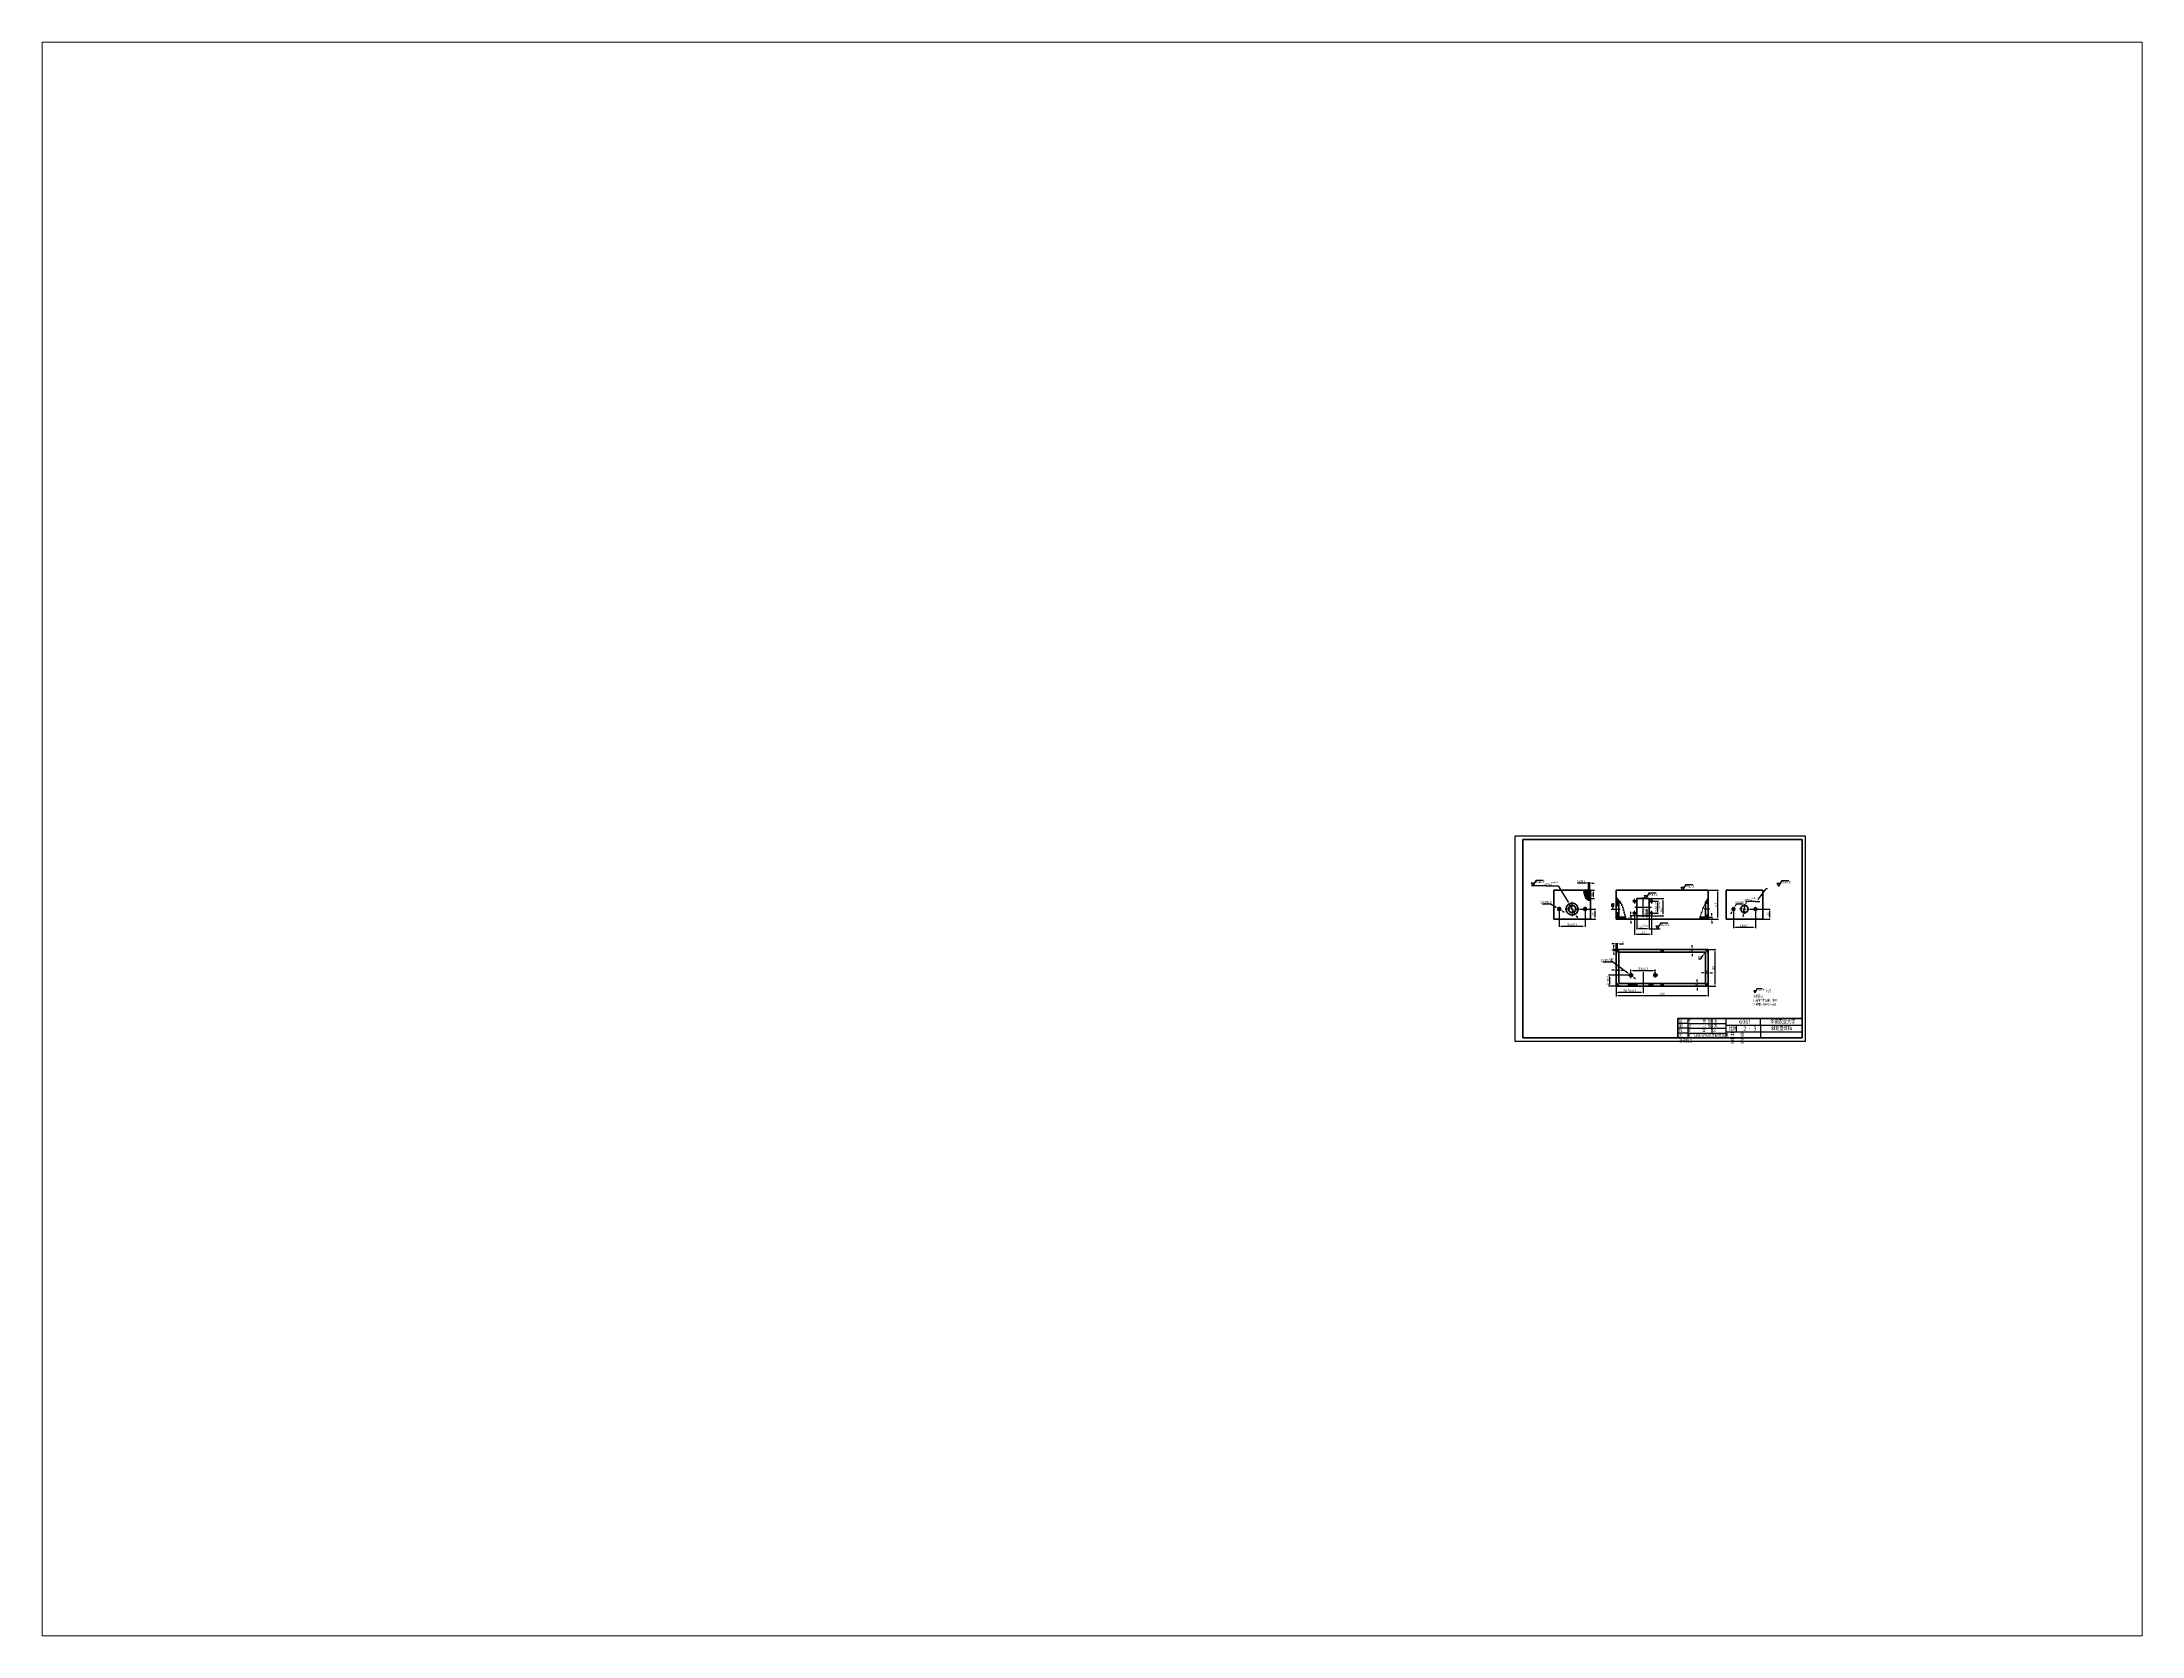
# Paper-space layout '布局2' of a CAD drawing. Header units: millimetres. Extents: x 26 to 231, y 20 to 176.
# The model-space entities are those that its viewports show. They can reach past a viewport. Long polylines and large blocks are cut down to what shows.
import ezdxf
from ezdxf import colors
from ezdxf.entities.mleader import LeaderData, LeaderLine
from ezdxf.math import Vec2, Vec3

# ---------------------------------------------------------------- set-up
doc = ezdxf.new("R2010")
doc.units = ezdxf.units.MM
doc.linetypes.add('CENTER2', pattern=[28.575, 19.05, -3.175, 3.175, -3.175])
doc.linetypes.add('CENTERX2', pattern=[20.32, 12.7, -2.54, 2.54, -2.54])
doc.layers.add('10', color=7, linetype='Continuous')
doc.layers.add('细点画线', color=6, linetype='CENTER2')
for name, color, linetype, lineweight in [('中心线层', 6, 'CENTERX2', 15), ('剖面线层', 6, 'Continuous', 15), ('图形轮廓线', 7, 'Continuous', 35), ('图框线', 7, 'Continuous', 50), ('文字', 6, 'Continuous', 25), ('细实线', 6, 'Continuous', 25), ('轮廓实线层', 7, 'Continuous', 40)]:
    doc.layers.add(name, color=color, linetype=linetype, lineweight=lineweight)
doc.styles.get("Standard").update_dxf_attribs({"font": 'gbenor.shx', "bigfont": 'gbcbig.shx'})
doc.dimstyles.new('圆标注', dxfattribs={"dimtxt": 3.5, "dimasz": 3, "dimexe": 1.25, "dimexo": 0.625, "dimtad": 1, "dimtoh": 1, "dimlfac": 1.5, "dimdsep": 46, "dimtxsty": 'Standard', "dimcen": 2.5, "dimadec": 0, "dimazin": 0, "dimtfac": 1, "dimtmove": 0, "dimatfit": 3, "dimfxl": 1, "dimarcsym": 1})
pattern_1 = [(45, (432.417, 90.6758), (-2.245064, 2.245064), [])]

# ---------------------------------------------------------------- blocks, each defined once
blk = doc.blocks.new('SW_CENTERMARKSYMBOL_17')
at = {"layer": '10', "color": 0}
for p, q in [((-1.7, 0), (-3.2, 0)), ((0, 0), (-1.7, 0)), ((0, 1.7), (0, 3.2)), ((0, 0), (0, 1.7)), ((0, 0), (0, -1.7)), ((0, 0), (1.7, 0)), ((1.7, 0), (3.2, 0)), ((0, -1.7), (0, -3.2))]:
    blk.add_line(p, q, dxfattribs=at)
blk = doc.blocks.new('SW_CENTERMARKSYMBOL_18')
at = {"layer": '10', "color": 0}
for p, q in [((-1.7, 0), (-3.2, 0)), ((0, 0), (-1.7, 0)), ((0, 1.7), (0, 3.2)), ((0, 0), (0, 1.7)), ((0, 0), (0, -1.7)), ((0, 0), (1.7, 0)), ((1.7, 0), (3.2, 0)), ((0, -1.7), (0, -3.2))]:
    blk.add_line(p, q, dxfattribs=at)
blk = doc.blocks.new('SW_CENTERMARKSYMBOL_19')
at = {"layer": '10', "color": 0}
for p, q in [((-1.7, 0), (-3.2, 0)), ((0, 0), (-1.7, 0)), ((0, 1.7), (0, 3.2)), ((0, 0), (0, 1.7)), ((0, 0), (0, -1.7)), ((0, 0), (1.7, 0)), ((1.7, 0), (3.2, 0)), ((0, -1.7), (0, -3.2))]:
    blk.add_line(p, q, dxfattribs=at)
blk = doc.blocks.new('SW_CENTERMARKSYMBOL_20')
at = {"layer": '10', "color": 0}
for p, q in [((-1.7, 0), (-3.2, 0)), ((0, 0), (-1.7, 0)), ((0, 1.7), (0, 3.2)), ((0, 0), (0, 1.7)), ((0, 0), (0, -1.7)), ((0, 0), (1.7, 0)), ((1.7, 0), (3.2, 0)), ((0, -1.7), (0, -3.2))]:
    blk.add_line(p, q, dxfattribs=at)
blk = doc.blocks.new('SW_CENTERMARKSYMBOL_23')
at = {"layer": '10', "color": 0}
for p, q in [((-1.7, 0), (-2.5, 0)), ((0, 0), (-1.7, 0)), ((0, 1.7), (0, 2.5)), ((0, 0), (0, 1.7)), ((0, 0), (0, -1.7)), ((0, 0), (1.7, 0)), ((1.7, 0), (2.5, 0)), ((0, -1.7), (0, -2.5))]:
    blk.add_line(p, q, dxfattribs=at)
blk = doc.blocks.new('SW_CENTERMARKSYMBOL_24')
at = {"layer": '10', "color": 0}
for p, q in [((-1.7, 0), (-2.5, 0)), ((0, 0), (-1.7, 0)), ((0, 1.7), (0, 2.5)), ((0, 0), (0, 1.7)), ((0, 0), (0, -1.7)), ((0, 0), (1.7, 0)), ((1.7, 0), (2.5, 0)), ((0, -1.7), (0, -2.5))]:
    blk.add_line(p, q, dxfattribs=at)
blk = doc.blocks.new('SW_CENTERMARKSYMBOL_25')
at = {"layer": '10', "color": 0}
for p, q in [((-1.7, 0), (-2.5, 0)), ((0, 0), (-1.7, 0)), ((0, 1.7), (0, 2.5)), ((0, 0), (0, 1.7)), ((0, 0), (0, -1.7)), ((0, 0), (1.7, 0)), ((1.7, 0), (2.5, 0)), ((0, -1.7), (0, -2.5))]:
    blk.add_line(p, q, dxfattribs=at)
blk = doc.blocks.new('SW_CENTERMARKSYMBOL_26')
at = {"layer": '10', "color": 0}
for p, q in [((-1.7, 0), (-2.5, 0)), ((0, 0), (-1.7, 0)), ((0, 1.7), (0, 2.5)), ((0, 0), (0, 1.7)), ((0, 0), (0, -1.7)), ((0, 0), (1.7, 0)), ((1.7, 0), (2.5, 0)), ((0, -1.7), (0, -2.5))]:
    blk.add_line(p, q, dxfattribs=at)
blk = doc.blocks.new('SW_CENTERMARKSYMBOL_27')
at = {"layer": '10', "color": 0}
for p, q in [((-1.7, 0), (-2.5, 0)), ((0, 0), (-1.7, 0)), ((0, 1.7), (0, 2.5)), ((0, 0), (0, 1.7)), ((0, 0), (0, -1.7)), ((0, 0), (1.7, 0)), ((1.7, 0), (2.5, 0)), ((0, -1.7), (0, -2.5))]:
    blk.add_line(p, q, dxfattribs=at)
blk = doc.blocks.new('SW_CENTERMARKSYMBOL_28')
at = {"layer": '10', "color": 0}
for p, q in [((-1.7, 0), (-2.5, 0)), ((0, 0), (-1.7, 0)), ((0, 1.7), (0, 2.5)), ((0, 0), (0, 1.7)), ((0, 0), (0, -1.7)), ((0, 0), (1.7, 0)), ((1.7, 0), (2.5, 0)), ((0, -1.7), (0, -2.5))]:
    blk.add_line(p, q, dxfattribs=at)
blk = doc.blocks.new('SW_CENTERMARKSYMBOL_29')
at = {"layer": '10', "color": 0}
for p, q in [((-3.3, 0), (-7, 0)), ((0, 0), (-1.7, 0)), ((0, 3.3), (0, 7)), ((0, 0), (0, 1.7)), ((0, 0), (0, -1.7)), ((0, 0), (1.7, 0)), ((3.3, 0), (7, 0)), ((0, -3.3), (0, -7))]:
    blk.add_line(p, q, dxfattribs=at)
blk = doc.blocks.new('SW_CENTERMARKSYMBOL_33')
at = {"layer": '10', "color": 0}
for p, q in [((-3.3, 0), (-10.3, 0)), ((0, 0), (-1.7, 0)), ((0, 3.3), (0, 10.3)), ((0, 0), (0, 1.7)), ((0, 0), (0, -1.7)), ((0, 0), (1.7, 0)), ((3.3, 0), (10.3, 0)), ((0, -3.3), (0, -10.3))]:
    blk.add_line(p, q, dxfattribs=at)
blk = doc.blocks.new('*D63')
at = {"layer": 'Defpoints', "color": 0, "transparency": 16777216}
for p in [(597.7, 286.4), (615.7, 286.4), (615.7, 268)]:
    blk.add_point(p, dxfattribs=at)
at = {"layer": '文字', "color": 0, "lineweight": -2, "transparency": 16777216}
for p, q in [((597.7, 285.8), (597.7, 266.7)), ((615.7, 285.8), (615.7, 266.7)), ((600.7, 268), (612.7, 268))]:
    blk.add_line(p, q, dxfattribs=at)
at = {"layer": '文字', "color": 0, "transparency": 16777216}
for points in [[(600.7, 268.5), (600.7, 267.5), (597.7, 268)], [(612.7, 268.5), (612.7, 267.5), (615.7, 268)]]:
    blk.add_solid(points, dxfattribs=at)
at = {"layer": '文字', "color": 0, "transparency": 16777216, "insert": (606.7, 270.9), "char_height": 3.5, "attachment_point": 5}
blk.add_mtext('27{\\H0.7x;\\S+0.033^ 0;}', dxfattribs=at)
blk = doc.blocks.new('*D64')
at = {"layer": 'Defpoints', "color": 0, "transparency": 16777216}
for p in [(619.1, 307.7), (619.1, 290.4), (627.8, 290.4)]:
    blk.add_point(p, dxfattribs=at)
at = {"layer": '文字', "color": 0, "lineweight": -2, "transparency": 16777216}
for p, q in [((619.7, 307.7), (629.1, 307.7)), ((627.8, 304.7), (627.8, 293.4)), ((619.7, 290.4), (629.1, 290.4))]:
    blk.add_line(p, q, dxfattribs=at)
at = {"layer": '文字', "color": 0, "transparency": 16777216}
for points in [[(627.3, 304.7), (628.3, 304.7), (627.8, 307.7)], [(627.3, 293.4), (628.3, 293.4), (627.8, 290.4)]]:
    blk.add_solid(points, dxfattribs=at)
at = {"layer": '文字', "color": 0, "transparency": 16777216, "insert": (625.5, 299.1), "char_height": 3.5, "attachment_point": 5, "rotation": 90}
blk.add_mtext('26%%P0.05', dxfattribs=at)
blk = doc.blocks.new('*D65')
at = {"layer": 'Defpoints', "color": 0, "transparency": 16777216}
for p in [(567.7, 184.7), (701.1, 184.7), (701.1, 171.1)]:
    blk.add_point(p, dxfattribs=at)
at = {"layer": '文字', "color": 0, "lineweight": -2, "transparency": 16777216}
for p, q in [((567.7, 184.1), (567.7, 169.9)), ((701.1, 184.1), (701.1, 169.9)), ((570.7, 171.1), (698.1, 171.1))]:
    blk.add_line(p, q, dxfattribs=at)
at = {"layer": '文字', "color": 0, "transparency": 16777216}
for points in [[(570.7, 171.6), (570.7, 170.6), (567.7, 171.1)], [(698.1, 171.6), (698.1, 170.6), (701.1, 171.1)]]:
    blk.add_solid(points, dxfattribs=at)
at = {"layer": '文字', "color": 0, "transparency": 16777216, "insert": (634.4, 173.5), "char_height": 3.5, "attachment_point": 5}
blk.add_mtext('200', dxfattribs=at)
blk = doc.blocks.new('*D66')
at = {"layer": 'Defpoints', "color": 0, "transparency": 16777216}
for p in [(615.7, 311.7), (615.7, 286.4), (635.3, 286.4)]:
    blk.add_point(p, dxfattribs=at)
at = {"layer": '文字', "color": 0, "lineweight": -2, "transparency": 16777216}
for p, q in [((616.4, 311.7), (636.5, 311.7)), ((635.3, 308.7), (635.3, 289.4)), ((616.4, 286.4), (636.5, 286.4))]:
    blk.add_line(p, q, dxfattribs=at)
at = {"layer": '文字', "color": 0, "transparency": 16777216}
for points in [[(634.8, 308.7), (635.8, 308.7), (635.3, 311.7)], [(634.8, 289.4), (635.8, 289.4), (635.3, 286.4)]]:
    blk.add_solid(points, dxfattribs=at)
at = {"layer": '文字', "color": 0, "transparency": 16777216, "insert": (632.4, 299.1), "char_height": 3.5, "attachment_point": 5, "rotation": 90}
blk.add_mtext('38{\\H0.7x;\\S+0.033^ 0;}', dxfattribs=at)
blk = doc.blocks.new('*D67')
at = {"layer": 'Defpoints', "color": 0, "transparency": 16777216}
for p in [(594.4, 290.4), (619.1, 290.4), (619.1, 260.2)]:
    blk.add_point(p, dxfattribs=at)
at = {"layer": '文字', "color": 0, "lineweight": -2, "transparency": 16777216}
for p, q in [((594.4, 289.8), (594.4, 259)), ((619.1, 289.8), (619.1, 259)), ((597.4, 260.2), (616.1, 260.2))]:
    blk.add_line(p, q, dxfattribs=at)
at = {"layer": '文字', "color": 0, "transparency": 16777216}
for points in [[(597.4, 260.7), (597.4, 259.7), (594.4, 260.2)], [(616.1, 260.7), (616.1, 259.7), (619.1, 260.2)]]:
    blk.add_solid(points, dxfattribs=at)
at = {"layer": '文字', "color": 0, "transparency": 16777216, "insert": (606.7, 262.6), "char_height": 3.5, "attachment_point": 5}
blk.add_mtext('37', dxfattribs=at)
blk = doc.blocks.new('*D68')
at = {"layer": 'Defpoints', "color": 0, "transparency": 16777216}
for p in [(697.1, 284.4), (697.1, 281.7), (706.1, 281.7)]:
    blk.add_point(p, dxfattribs=at)
at = {"layer": '文字', "color": 0, "lineweight": -2, "transparency": 16777216}
for p, q in [((697.7, 284.4), (707.3, 284.4)), ((697.7, 281.7), (707.3, 281.7)), ((706.1, 287.4), (706.1, 290.4)), ((706.1, 284.4), (706.1, 281.7)), ((706.1, 278.7), (706.1, 275.7))]:
    blk.add_line(p, q, dxfattribs=at)
at = {"layer": '文字', "color": 0, "transparency": 16777216}
for points in [[(705.6, 287.4), (706.6, 287.4), (706.1, 284.4)], [(705.6, 278.7), (706.6, 278.7), (706.1, 281.7)]]:
    blk.add_solid(points, dxfattribs=at)
at = {"layer": '文字', "color": 0, "transparency": 16777216, "insert": (703.7, 283.1), "char_height": 3.5, "attachment_point": 5, "rotation": 90}
blk.add_mtext('4', dxfattribs=at)
blk = doc.blocks.new('*D69')
at = {"layer": 'Defpoints', "color": 0, "transparency": 16777216}
for p in [(701.1, 323.7), (701.1, 281.7), (714.6, 281.7)]:
    blk.add_point(p, dxfattribs=at)
at = {"layer": '文字', "color": 0, "lineweight": -2, "transparency": 16777216}
for p, q in [((701.7, 323.7), (715.8, 323.7)), ((714.6, 320.7), (714.6, 284.7)), ((701.7, 281.7), (715.8, 281.7))]:
    blk.add_line(p, q, dxfattribs=at)
at = {"layer": '文字', "color": 0, "transparency": 16777216}
for points in [[(714.1, 320.7), (715.1, 320.7), (714.6, 323.7)], [(714.1, 284.7), (715.1, 284.7), (714.6, 281.7)]]:
    blk.add_solid(points, dxfattribs=at)
at = {"layer": '文字', "color": 0, "transparency": 16777216, "insert": (712.2, 302.7), "char_height": 3.5, "attachment_point": 5, "rotation": 90}
blk.add_mtext('63', dxfattribs=at)
blk = doc.blocks.new('*D70')
at = {"layer": 'Defpoints', "color": 0, "transparency": 16777216}
for p in [(701.1, 238), (701.1, 184.7), (710.6, 184.7)]:
    blk.add_point(p, dxfattribs=at)
at = {"layer": '文字', "color": 0, "lineweight": -2, "transparency": 16777216}
for p, q in [((701.7, 238), (711.8, 238)), ((710.6, 235), (710.6, 187.7)), ((701.7, 184.7), (711.8, 184.7))]:
    blk.add_line(p, q, dxfattribs=at)
at = {"layer": '文字', "color": 0, "transparency": 16777216}
for points in [[(710.1, 235), (711.1, 235), (710.6, 238)], [(710.1, 187.7), (711.1, 187.7), (710.6, 184.7)]]:
    blk.add_solid(points, dxfattribs=at)
at = {"layer": '文字', "color": 0, "transparency": 16777216, "insert": (708.2, 211.4), "char_height": 3.5, "attachment_point": 5, "rotation": 90}
blk.add_mtext('80', dxfattribs=at)
blk = doc.blocks.new('*D71')
at = {"layer": 'Defpoints', "color": 0, "transparency": 16777216}
for p in [(677.7, 238), (677.7, 238), (691.3, 234)]:
    blk.add_point(p, dxfattribs=at)
at = {"layer": '文字', "color": 0, "lineweight": -2, "transparency": 16777216}
for p, q in [((677.7, 241), (677.7, 244)), ((677, 238), (676.4, 238)), ((690.7, 234), (676.4, 234)), ((677.7, 234), (677.7, 238)), ((677.7, 231), (677.7, 228))]:
    blk.add_line(p, q, dxfattribs=at)
at = {"layer": '文字', "color": 0, "transparency": 16777216}
for points in [[(677.2, 241), (678.2, 241), (677.7, 238)], [(677.2, 231), (678.2, 231), (677.7, 234)]]:
    blk.add_solid(points, dxfattribs=at)
at = {"layer": '文字', "color": 0, "transparency": 16777216, "insert": (675.3, 236), "char_height": 3.5, "attachment_point": 5, "rotation": 90}
blk.add_mtext('6', dxfattribs=at)
blk = doc.blocks.new('*D72')
at = {"layer": 'Defpoints', "color": 0, "transparency": 16777216}
for p in [(697.1, 202.6), (701.1, 204), (701.1, 202.6)]:
    blk.add_point(p, dxfattribs=at)
at = {"layer": '文字', "color": 0, "lineweight": -2, "transparency": 16777216}
for p, q in [((694.1, 204), (691.1, 204)), ((697.1, 203.3), (697.1, 205.2)), ((697.1, 204), (701.1, 204)), ((701.1, 203.3), (701.1, 205.2)), ((704.1, 204), (707.1, 204))]:
    blk.add_line(p, q, dxfattribs=at)
at = {"layer": '文字', "color": 0, "transparency": 16777216}
for points in [[(694.1, 204.5), (694.1, 203.5), (697.1, 204)], [(704.1, 204.5), (704.1, 203.5), (701.1, 204)]]:
    blk.add_solid(points, dxfattribs=at)
at = {"layer": '文字', "color": 0, "transparency": 16777216, "insert": (699.1, 206.3), "char_height": 3.5, "attachment_point": 5}
blk.add_mtext('6', dxfattribs=at)
blk = doc.blocks.new('*D73')
at = {"layer": 'Defpoints', "color": 0, "transparency": 16777216}
for p in [(685.2, 188.7), (692, 188.7), (701.1, 184.7)]:
    blk.add_point(p, dxfattribs=at)
at = {"layer": '文字', "color": 0, "lineweight": -2, "transparency": 16777216}
for p, q in [((691.4, 188.7), (684, 188.7)), ((700.4, 184.7), (684, 184.7)), ((685.2, 191.7), (685.2, 194.7)), ((685.2, 184.7), (685.2, 188.7)), ((685.2, 181.7), (685.2, 178.7))]:
    blk.add_line(p, q, dxfattribs=at)
at = {"layer": '文字', "color": 0, "transparency": 16777216}
for points in [[(684.7, 191.7), (685.7, 191.7), (685.2, 188.7)], [(684.7, 181.7), (685.7, 181.7), (685.2, 184.7)]]:
    blk.add_solid(points, dxfattribs=at)
at = {"layer": '文字', "color": 0, "transparency": 16777216, "insert": (682.8, 186.7), "char_height": 3.5, "attachment_point": 5, "rotation": 90}
blk.add_mtext('6', dxfattribs=at)
blk = doc.blocks.new('*D74')
at = {"layer": 'Defpoints', "color": 0, "transparency": 16777216}
for p in [(567.7, 199.3), (571.7, 208), (571.7, 199.3)]:
    blk.add_point(p, dxfattribs=at)
at = {"layer": '文字', "color": 0, "lineweight": -2, "transparency": 16777216}
for p, q in [((564.7, 208), (561.7, 208)), ((567.7, 199.9), (567.7, 209.2)), ((567.7, 208), (571.7, 208)), ((571.7, 199.9), (571.7, 209.2)), ((574.7, 208), (577.7, 208))]:
    blk.add_line(p, q, dxfattribs=at)
at = {"layer": '文字', "color": 0, "transparency": 16777216}
for points in [[(564.7, 208.5), (564.7, 207.5), (567.7, 208)], [(574.7, 208.5), (574.7, 207.5), (571.7, 208)]]:
    blk.add_solid(points, dxfattribs=at)
at = {"layer": '文字', "color": 0, "transparency": 16777216, "insert": (569.7, 210.4), "char_height": 3.5, "attachment_point": 5}
blk.add_mtext('6', dxfattribs=at)
blk = doc.blocks.new('*D75')
at = {"layer": 'Defpoints', "color": 0, "transparency": 16777216}
for p in [(737.4, 296.4), (769.4, 296.4), (769.4, 270.1)]:
    blk.add_point(p, dxfattribs=at)
at = {"layer": '文字', "color": 0, "lineweight": -2, "transparency": 16777216}
for p, q in [((737.4, 295.8), (737.4, 268.9)), ((769.4, 295.8), (769.4, 268.9)), ((740.4, 270.1), (766.4, 270.1))]:
    blk.add_line(p, q, dxfattribs=at)
at = {"layer": '文字', "color": 0, "transparency": 16777216}
for points in [[(740.4, 270.6), (740.4, 269.6), (737.4, 270.1)], [(766.4, 270.6), (766.4, 269.6), (769.4, 270.1)]]:
    blk.add_solid(points, dxfattribs=at)
at = {"layer": '文字', "color": 0, "transparency": 16777216, "insert": (753.4, 272.5), "char_height": 3.5, "attachment_point": 5}
blk.add_mtext('48%%P0.1', dxfattribs=at)
blk = doc.blocks.new('*D76')
at = {"layer": 'Defpoints', "color": 0, "transparency": 16777216}
for p in [(485.4, 296.4), (522.7, 296.4), (522.7, 271.8)]:
    blk.add_point(p, dxfattribs=at)
at = {"layer": '文字', "color": 0, "lineweight": -2, "transparency": 16777216}
for p, q in [((485.4, 295.8), (485.4, 270.5)), ((522.7, 295.8), (522.7, 270.5)), ((488.4, 271.8), (519.7, 271.8))]:
    blk.add_line(p, q, dxfattribs=at)
at = {"layer": '文字', "color": 0, "transparency": 16777216}
for points in [[(488.4, 272.3), (488.4, 271.3), (485.4, 271.8)], [(519.7, 272.3), (519.7, 271.3), (522.7, 271.8)]]:
    blk.add_solid(points, dxfattribs=at)
at = {"layer": '文字', "color": 0, "transparency": 16777216, "insert": (504, 274.2), "char_height": 3.5, "attachment_point": 5}
blk.add_mtext('56%%P0.1', dxfattribs=at)
blk = doc.blocks.new('*D77')
at = {"layer": 'Defpoints', "color": 0, "transparency": 16777216}
for p in [(514.4, 296.4), (514.4, 281.7), (537, 281.7)]:
    blk.add_point(p, dxfattribs=at)
at = {"layer": '文字', "color": 0, "lineweight": -2, "transparency": 16777216}
for p, q in [((515, 296.4), (538.2, 296.4)), ((515, 281.7), (538.2, 281.7)), ((537, 293.4), (537, 284.7))]:
    blk.add_line(p, q, dxfattribs=at)
at = {"layer": '文字', "color": 0, "transparency": 16777216}
for points in [[(536.5, 293.4), (537.5, 293.4), (537, 296.4)], [(536.5, 284.7), (537.5, 284.7), (537, 281.7)]]:
    blk.add_solid(points, dxfattribs=at)
at = {"layer": '文字', "color": 0, "transparency": 16777216, "insert": (534.6, 289.1), "char_height": 3.5, "attachment_point": 5, "rotation": 90}
blk.add_mtext('22', dxfattribs=at)
blk = doc.blocks.new('*D78')
at = {"layer": 'Defpoints', "color": 0, "transparency": 16777216}
for p in [(760.4, 296.4), (760.4, 281.7), (789.5, 281.7)]:
    blk.add_point(p, dxfattribs=at)
at = {"layer": '文字', "color": 0, "lineweight": -2, "transparency": 16777216}
for p, q in [((761, 296.4), (790.7, 296.4)), ((761, 281.7), (790.7, 281.7)), ((789.5, 293.4), (789.5, 284.7))]:
    blk.add_line(p, q, dxfattribs=at)
at = {"layer": '文字', "color": 0, "transparency": 16777216}
for points in [[(789, 293.4), (790, 293.4), (789.5, 296.4)], [(789, 284.7), (790, 284.7), (789.5, 281.7)]]:
    blk.add_solid(points, dxfattribs=at)
at = {"layer": '文字', "color": 0, "transparency": 16777216, "insert": (787.1, 289.1), "char_height": 3.5, "attachment_point": 5, "rotation": 90}
blk.add_mtext('22', dxfattribs=at)
blk = doc.blocks.new('*D79')
at = {"layer": 'Defpoints', "color": 0, "transparency": 16777216}
for p in [(589.1, 200.7), (624.4, 207.7), (624.4, 200.7)]:
    blk.add_point(p, dxfattribs=at)
at = {"layer": '文字', "color": 0, "lineweight": -2, "transparency": 16777216}
for p, q in [((589.1, 201.3), (589.1, 208.9)), ((592.1, 207.7), (621.4, 207.7)), ((624.4, 201.3), (624.4, 208.9))]:
    blk.add_line(p, q, dxfattribs=at)
at = {"layer": '文字', "color": 0, "transparency": 16777216}
for points in [[(592.1, 208.2), (592.1, 207.2), (589.1, 207.7)], [(621.4, 208.2), (621.4, 207.2), (624.4, 207.7)]]:
    blk.add_solid(points, dxfattribs=at)
at = {"layer": '文字', "color": 0, "transparency": 16777216, "insert": (606.7, 210.1), "char_height": 3.5, "attachment_point": 5}
blk.add_mtext('53%%P0.1', dxfattribs=at)
blk = doc.blocks.new('*D80')
at = {"layer": 'Defpoints', "color": 0, "transparency": 16777216}
for p in [(557.9, 184.7), (567.7, 184.7), (589.1, 200.7)]:
    blk.add_point(p, dxfattribs=at)
at = {"layer": '文字', "color": 0, "lineweight": -2, "transparency": 16777216}
for p, q in [((588.4, 200.7), (556.7, 200.7)), ((567.1, 184.7), (556.7, 184.7)), ((557.9, 197.7), (557.9, 187.7))]:
    blk.add_line(p, q, dxfattribs=at)
at = {"layer": '文字', "color": 0, "transparency": 16777216}
for points in [[(557.4, 197.7), (558.4, 197.7), (557.9, 200.7)], [(557.4, 187.7), (558.4, 187.7), (557.9, 184.7)]]:
    blk.add_solid(points, dxfattribs=at)
at = {"layer": '文字', "color": 0, "transparency": 16777216, "insert": (555.5, 192.7), "char_height": 3.5, "attachment_point": 5, "rotation": 90}
blk.add_mtext('24%%P0.1', dxfattribs=at)
blk = doc.blocks.new('*D81')
at = {"layer": 'Defpoints', "color": 0, "transparency": 16777216}
for p in [(499.6, 303.8), (508.5, 288.9)]:
    blk.add_point(p, dxfattribs=at)
at = {"layer": '文字', "color": 0, "lineweight": -2, "transparency": 16777216}
for p, q in [((466.6, 329.9), (484, 329.9)), ((484, 329.9), (498.1, 306.4)), ((508.5, 288.9), (499.6, 303.8)), ((510, 286.4), (511.6, 283.8))]:
    blk.add_line(p, q, dxfattribs=at)
at = {"layer": '文字', "color": 0, "transparency": 16777216}
for points in [[(498.5, 306.7), (497.6, 306.1), (499.6, 303.8)], [(510.5, 286.6), (509.6, 286.1), (508.5, 288.9)]]:
    blk.add_solid(points, dxfattribs=at)
at = {"layer": '文字', "color": 0, "transparency": 16777216, "insert": (473.4, 332.8), "char_height": 3.5, "attachment_point": 5}
blk.add_mtext('∅26{\\H0.7x;\\S+0.033^ 0;}', dxfattribs=at)
blk = doc.blocks.new('*D82')
at = {"layer": 'Defpoints', "color": 0, "transparency": 16777216}
for p in [(752.2, 291.2), (754.6, 301.6)]:
    blk.add_point(p, dxfattribs=at)
at = {"layer": '文字', "color": 0, "lineweight": -2, "transparency": 16777216}
for p, q in [((755.9, 307.4), (755.2, 304.5)), ((769.4, 307.4), (755.9, 307.4)), ((751.5, 288.3), (750.9, 285.3)), ((752.2, 291.2), (754.6, 301.6))]:
    blk.add_line(p, q, dxfattribs=at)
at = {"layer": '文字', "color": 0, "transparency": 16777216}
for points in [[(754.8, 304.6), (755.7, 304.4), (754.6, 301.6)], [(751, 288.4), (752, 288.2), (752.2, 291.2)]]:
    blk.add_solid(points, dxfattribs=at)
at = {"layer": '文字', "color": 0, "transparency": 16777216, "insert": (763, 310.3), "char_height": 3.5, "attachment_point": 5}
blk.add_mtext('∅16{\\H0.7x;\\S+0.033^ 0;}', dxfattribs=at)
blk = doc.blocks.new('*D83')
at = {"layer": 'Defpoints', "color": 0, "transparency": 16777216}
for p in [(587.2, 202.1), (590.9, 199.3)]:
    blk.add_point(p, dxfattribs=at)
at = {"layer": '文字', "color": 0, "lineweight": -2, "transparency": 16777216}
for p, q in [((548.3, 219.9), (562.9, 219.9)), ((562.9, 219.9), (584.8, 203.9)), ((590.9, 199.3), (587.2, 202.1)), ((593.4, 197.5), (595.8, 195.8))]:
    blk.add_line(p, q, dxfattribs=at)
at = {"layer": '文字', "color": 0, "transparency": 16777216}
for points in [[(585.1, 204.3), (584.5, 203.5), (587.2, 202.1)], [(593.7, 197.9), (593.1, 197.1), (590.9, 199.3)]]:
    blk.add_solid(points, dxfattribs=at)
at = {"layer": '文字', "color": 0, "transparency": 16777216, "insert": (555.3, 222.4), "char_height": 3.5, "attachment_point": 5}
blk.add_mtext('2X∅7通孔', dxfattribs=at)
blk = doc.blocks.new('*D84')
at = {"layer": 'Defpoints', "color": 0, "transparency": 16777216}
for p in [(527.7, 323.7), (529.7, 334), (529.7, 323.7)]:
    blk.add_point(p, dxfattribs=at)
at = {"layer": '文字', "color": 0, "lineweight": -2, "transparency": 16777216}
for p, q in [((527.7, 324.3), (527.7, 335.2)), ((529.7, 324.3), (529.7, 335.2)), ((524.7, 334), (511.7, 334)), ((529.7, 334), (527.7, 334)), ((532.7, 334), (535.7, 334))]:
    blk.add_line(p, q, dxfattribs=at)
at = {"layer": '文字', "color": 0, "transparency": 16777216}
for points in [[(524.7, 334.5), (524.7, 333.5), (527.7, 334)], [(532.7, 334.5), (532.7, 333.5), (529.7, 334)]]:
    blk.add_solid(points, dxfattribs=at)
at = {"layer": '文字', "color": 0, "transparency": 16777216, "insert": (516.7, 336.4), "char_height": 3.5, "attachment_point": 5}
blk.add_mtext('6XM3', dxfattribs=at)
blk = doc.blocks.new('*D85')
at = {"layer": 'Defpoints', "color": 0, "transparency": 16777216}
for p in [(529.7, 323.7), (529.7, 311.7), (535.1, 323.7)]:
    blk.add_point(p, dxfattribs=at)
at = {"layer": '文字', "color": 0, "lineweight": -2, "transparency": 16777216}
for p, q in [((530.3, 323.7), (536.3, 323.7)), ((530.3, 311.7), (536.3, 311.7)), ((535.1, 314.7), (535.1, 320.7))]:
    blk.add_line(p, q, dxfattribs=at)
at = {"layer": '文字', "color": 0, "transparency": 16777216}
for points in [[(534.6, 320.7), (535.6, 320.7), (535.1, 323.7)], [(534.6, 314.7), (535.6, 314.7), (535.1, 311.7)]]:
    blk.add_solid(points, dxfattribs=at)
at = {"layer": '文字', "color": 0, "transparency": 16777216, "insert": (532.7, 317.7), "char_height": 3.5, "attachment_point": 5, "rotation": 90}
blk.add_mtext('18', dxfattribs=at)
blk = doc.blocks.new('*D86')
at = {"layer": 'Defpoints', "color": 0, "transparency": 16777216}
for p in [(736.4, 294.6), (738.4, 298.1)]:
    blk.add_point(p, dxfattribs=at)
at = {"layer": '文字', "color": 0, "lineweight": -2, "transparency": 16777216}
for p, q in [((734.9, 292), (733.4, 289.4)), ((736.4, 294.6), (738.4, 298.1)), ((741.3, 303.4), (739.8, 300.7)), ((750.6, 303.4), (741.3, 303.4))]:
    blk.add_line(p, q, dxfattribs=at)
at = {"layer": '文字', "color": 0, "transparency": 16777216}
for points in [[(734.5, 292.3), (735.4, 291.8), (736.4, 294.6)], [(739.4, 301), (740.3, 300.5), (738.4, 298.1)]]:
    blk.add_solid(points, dxfattribs=at)
at = {"layer": '文字', "color": 0, "transparency": 16777216, "insert": (746.3, 305.7), "char_height": 3.5, "attachment_point": 5}
blk.add_mtext('2X∅6', dxfattribs=at)
blk = doc.blocks.new('*D87')
at = {"layer": 'Defpoints', "color": 0, "transparency": 16777216}
for p in [(483.5, 297.5), (487.3, 295.2)]:
    blk.add_point(p, dxfattribs=at)
at = {"layer": '文字', "color": 0, "lineweight": -2, "transparency": 16777216}
for p, q in [((460.6, 304), (472.8, 304)), ((472.8, 304), (480.9, 299.1)), ((487.3, 295.2), (483.5, 297.5)), ((489.8, 293.7), (492.4, 292.1))]:
    blk.add_line(p, q, dxfattribs=at)
at = {"layer": '文字', "color": 0, "transparency": 16777216}
for points in [[(481.2, 299.5), (480.7, 298.6), (483.5, 297.5)], [(490.1, 294.1), (489.6, 293.3), (487.3, 295.2)]]:
    blk.add_solid(points, dxfattribs=at)
at = {"layer": '文字', "color": 0, "transparency": 16777216, "insert": (466.4, 306.4), "char_height": 3.5, "attachment_point": 5}
blk.add_mtext('2X∅6.6', dxfattribs=at)
blk = doc.blocks.new('*D88')
at = {"layer": 'Defpoints', "color": 0, "transparency": 16777216}
for p in [(588.9, 281.7), (615.7, 286.4), (619.1, 281.7)]:
    blk.add_point(p, dxfattribs=at)
at = {"layer": '文字', "color": 0, "lineweight": -2, "transparency": 16777216}
for p, q in [((615.1, 286.4), (587.7, 286.4)), ((618.4, 281.7), (587.7, 281.7)), ((588.9, 289.4), (588.9, 292.4)), ((588.9, 286.4), (588.9, 281.7)), ((588.9, 278.7), (588.9, 275.7))]:
    blk.add_line(p, q, dxfattribs=at)
at = {"layer": '文字', "color": 0, "transparency": 16777216}
for points in [[(588.4, 289.4), (589.4, 289.4), (588.9, 286.4)], [(588.4, 278.7), (589.4, 278.7), (588.9, 281.7)]]:
    blk.add_solid(points, dxfattribs=at)
at = {"layer": '文字', "color": 0, "transparency": 16777216, "insert": (586.5, 284.1), "char_height": 3.5, "attachment_point": 5, "rotation": 90}
blk.add_mtext('7', dxfattribs=at)
blk = doc.blocks.new('*D89')
at = {"layer": 'Defpoints', "color": 0, "transparency": 16777216}
for p in [(695.5, 232.2), (696.1, 233)]:
    blk.add_point(p, dxfattribs=at)
at = {"layer": '文字', "color": 0, "lineweight": -2, "transparency": 16777216}
for p, q in [((686.7, 224.3), (690.2, 224.3)), ((690.2, 224.3), (693.8, 229.7)), ((696.1, 233), (695.5, 232.2))]:
    blk.add_line(p, q, dxfattribs=at)
blk.add_arc((696.1, 233), 1, 164.679, 324.1901, dxfattribs=at)
at = {"layer": '文字', "color": 0, "transparency": 16777216}
blk.add_solid([(693.4, 230), (694.3, 229.4), (695.5, 232.2)], dxfattribs=at)
at = {"layer": '文字', "color": 0, "transparency": 16777216, "insert": (688.2, 226.7), "char_height": 3.5, "attachment_point": 5}
blk.add_mtext('R1', dxfattribs=at)
blk = doc.blocks.new('*D90')
at = {"layer": 'Defpoints', "color": 0, "transparency": 16777216}
for p in [(567.7, 184.7), (606.7, 182.9), (567.7, 175.9)]:
    blk.add_point(p, dxfattribs=at)
at = {"layer": '文字', "color": 0, "lineweight": -2, "transparency": 16777216}
for p, q in [((567.7, 184.1), (567.7, 174.7)), ((603.7, 175.9), (570.7, 175.9)), ((606.7, 182.2), (606.7, 174.7))]:
    blk.add_line(p, q, dxfattribs=at)
at = {"layer": '文字', "color": 0, "transparency": 16777216}
for points in [[(570.7, 176.4), (570.7, 175.4), (567.7, 175.9)], [(603.7, 176.4), (603.7, 175.4), (606.7, 175.9)]]:
    blk.add_solid(points, dxfattribs=at)
at = {"layer": '文字', "color": 0, "transparency": 16777216, "insert": (587.2, 178.3), "char_height": 3.5, "attachment_point": 5}
blk.add_mtext('58.5%%P0.1', dxfattribs=at)
blk = doc.blocks.new('*D91')
at = {"layer": 'Defpoints', "color": 0, "linetype": 'CENTER2', "transparency": 16777216}
for p in [(582.1, 281.7), (594.6, 299.1), (612.2, 281.7)]:
    blk.add_point(p, dxfattribs=at)
at = {"layer": '文字', "color": 0, "linetype": 'CENTER2', "lineweight": -2, "transparency": 16777216}
for p, q in [((582.7, 281.7), (613.5, 281.7)), ((595.2, 299.1), (613.5, 299.1)), ((612.2, 296.1), (612.2, 284.7))]:
    blk.add_line(p, q, dxfattribs=at)
at = {"layer": '文字', "color": 0, "linetype": 'CENTER2', "transparency": 16777216}
for points in [[(611.7, 296.1), (612.7, 296.1), (612.2, 299.1)], [(611.7, 284.7), (612.7, 284.7), (612.2, 281.7)]]:
    blk.add_solid(points, dxfattribs=at)
at = {"layer": '文字', "color": 0, "linetype": 'CENTER2', "transparency": 16777216, "insert": (609.8, 292.7), "char_height": 3.5, "attachment_point": 5, "rotation": 90}
blk.add_mtext('26%%P0.1', dxfattribs=at)
blk = doc.blocks.new('*D92')
at = {"layer": 'Defpoints', "color": 0, "transparency": 16777216}
for p in [(564.2, 238), (572.2, 238), (572.2, 236)]:
    blk.add_point(p, dxfattribs=at)
at = {"layer": '文字', "color": 0, "lineweight": -2, "transparency": 16777216}
for p, q in [((564.2, 241), (564.2, 244)), ((571.6, 238), (563, 238)), ((571.6, 236), (563, 236)), ((564.2, 236), (564.2, 238)), ((564.2, 233), (564.2, 230))]:
    blk.add_line(p, q, dxfattribs=at)
at = {"layer": '文字', "color": 0, "transparency": 16777216}
for points in [[(563.7, 241), (564.7, 241), (564.2, 238)], [(563.7, 233), (564.7, 233), (564.2, 236)]]:
    blk.add_solid(points, dxfattribs=at)
at = {"layer": '文字', "color": 0, "transparency": 16777216, "insert": (561.8, 237), "char_height": 3.5, "attachment_point": 5, "rotation": 90}
blk.add_mtext('3', dxfattribs=at)
blk = doc.blocks.new('*D93')
at = {"layer": 'Defpoints', "color": 0, "transparency": 16777216}
for p in [(567.7, 245.9), (567.7, 233.5), (569.7, 233.5)]:
    blk.add_point(p, dxfattribs=at)
at = {"layer": '文字', "color": 0, "lineweight": -2, "transparency": 16777216}
for p, q in [((564.7, 245.9), (561.7, 245.9)), ((567.7, 234.2), (567.7, 247.1)), ((567.7, 245.9), (569.7, 245.9)), ((569.7, 234.2), (569.7, 247.1)), ((572.7, 245.9), (578.3, 245.9))]:
    blk.add_line(p, q, dxfattribs=at)
at = {"layer": '文字', "color": 0, "transparency": 16777216}
for points in [[(564.7, 246.4), (564.7, 245.4), (567.7, 245.9)], [(572.7, 246.4), (572.7, 245.4), (569.7, 245.9)]]:
    blk.add_solid(points, dxfattribs=at)
at = {"layer": '文字', "color": 0, "transparency": 16777216, "insert": (577, 248.2), "char_height": 3.5, "attachment_point": 5}
blk.add_mtext('3', dxfattribs=at)

msp = doc.modelspace()

# ---------------------------------------------------------------- hatches: boundary and pattern name
at = {"layer": '剖面线层'}
h = msp.add_hatch(dxfattribs=at)
h.set_pattern_fill('ANSI31', color=256, scale=0.5)
edge = h.paths.add_edge_path()
edge.add_line((527.7161, 323.7195), (519.864, 323.7195))
edge.add_spline(control_points=[(519.864, 323.7195), (520.4036, 320.9368), (521.3839, 315.8818), (524.5695, 309.4875), (528.6709, 308.627), (530.2574, 308.664), (530.7161, 308.6747)], knot_values=[0, 0, 0, 0, 8.672445737, 15.754144691, 19.150826097, 20.532647684, 20.532647684, 20.532647684, 20.532647684], degree=3, periodic=0)
edge.add_line((530.7161, 308.6747), (530.7161, 323.7195))
edge.add_line((530.7161, 323.7195), (529.7161, 323.7195))
edge.add_line((529.7161, 323.7195), (529.7161, 311.7195))
edge.add_line((529.7161, 311.7195), (528.7161, 311.0219))
edge.add_line((528.7161, 311.0219), (527.7161, 311.7195))
edge.add_line((527.7161, 311.7195), (527.7161, 323.7195))
h = msp.add_hatch(dxfattribs=at)
h.set_pattern_fill('ANSI31', color=256, scale=0.5, angle=3e-322, style=0)
edge = h.paths.add_edge_path(flags=0)
edge.add_line((567.7329, 312.8883), (567.7329, 301.7195))
edge.add_line((567.7329, 301.7195), (571.7329, 301.7195))
edge.add_line((571.7329, 301.7195), (571.7329, 308.878))
edge.add_spline(control_points=[(571.7329, 308.878), (570.5406, 310.3058), (569.1476, 311.7411), (567.7329, 312.8883)], knot_values=[0.357512731, 0.357512731, 0.357512731, 0.357512731, 0.403100861, 0.403100861, 0.403100861, 0.403100861], weights=[1, 1, 1, 1], degree=3, periodic=0)
h = msp.add_hatch(dxfattribs=at)
h.set_pattern_fill('ANSI31', color=256, scale=0.5, angle=3e-322, style=0)
edge = h.paths.add_edge_path(flags=0)
edge.add_line((701.0662, 305.0529), (701.0662, 312.5438))
edge.add_spline(control_points=[(701.0662, 312.5438), (699.7168, 311.2731), (698.3815, 309.0467), (697.0662, 306.2481)], knot_values=[0.593935219, 0.593935219, 0.593935219, 0.593935219, 0.676070196, 0.676070196, 0.676070196, 0.676070196], weights=[1, 1, 1, 1], degree=3, periodic=0)
edge.add_line((697.0662, 306.2481), (697.0662, 305.0529))
edge.add_line((697.0662, 305.0529), (701.0662, 305.0529))
h = msp.add_hatch(dxfattribs=at)
h.set_pattern_fill('ANSI31', color=256, scale=0.5, angle=3e-322, style=0)
edge = h.paths.add_edge_path(flags=0)
edge.add_line((581.4359, 284.3862), (571.7329, 284.3862))
edge.add_line((571.7329, 284.3862), (571.7329, 291.0529))
edge.add_line((571.7329, 291.0529), (567.7329, 291.0529))
edge.add_line((567.7329, 291.0529), (567.7329, 281.7195))
edge.add_line((567.7329, 281.7195), (582.0739, 281.7195))
edge.add_spline(control_points=[(582.0739, 281.7195), (581.8839, 282.5908), (581.6675, 283.4849), (581.4359, 284.3862)], knot_values=[0.100366419, 0.100366419, 0.100366419, 0.100366419, 0.121694201, 0.121694201, 0.121694201, 0.121694201], weights=[1, 1, 1, 1], degree=3, periodic=0)
h = msp.add_hatch(dxfattribs=at)
h.set_pattern_fill('ANSI31', color=256, scale=0.5, angle=3e-322, style=0)
edge = h.paths.add_edge_path(flags=0)
edge.add_spline(control_points=[(689.0824, 284.3862), (688.7976, 283.4759), (688.53, 282.5843), (688.2875, 281.7195)], knot_values=[0.850249242, 0.850249242, 0.850249242, 0.850249242, 0.871706573, 0.871706573, 0.871706573, 0.871706573], weights=[1, 1, 1, 1], degree=3, periodic=0)
edge.add_line((688.2875, 281.7195), (701.0662, 281.7195))
edge.add_line((701.0662, 281.7195), (701.0662, 287.7195))
edge.add_line((701.0662, 287.7195), (697.0662, 287.7195))
edge.add_line((697.0662, 287.7195), (697.0662, 284.3862))
edge.add_line((697.0662, 284.3862), (689.0824, 284.3862))
h = msp.add_hatch(dxfattribs=at)
h.set_pattern_fill('ANSI31', color=256, scale=0.5, angle=3e-322, style=0)
edge = h.paths.add_edge_path(flags=0)
edge.add_line((597.7329, 184.7021), (597.7329, 188.7021))
edge.add_line((597.7329, 188.7021), (585.437, 188.7021))
edge.add_spline(control_points=[(585.437, 188.7021), (585.1991, 187.5122), (585.1478, 186.1362), (585.2772, 184.7021)], knot_values=[0.883842534, 0.883842534, 0.883842534, 0.883842534, 0.924855338, 0.924855338, 0.924855338, 0.924855338], weights=[1, 1, 1, 1], degree=3, periodic=0)
edge.add_line((585.2772, 184.7021), (597.7329, 184.7021))
h = msp.add_hatch(dxfattribs=at)
h.set_pattern_fill('ANSI31', color=256, scale=0.5, angle=3e-322, style=0)
edge = h.paths.add_edge_path(flags=0)
edge.add_spline(control_points=[(620.5665, 184.7021), (620.9972, 186.0943), (621.2613, 187.4677), (621.3379, 188.7021)], knot_values=[0.37872099, 0.37872099, 0.37872099, 0.37872099, 0.41728985, 0.41728985, 0.41728985, 0.41728985], weights=[1, 1, 1, 1], degree=3, periodic=0)
edge.add_line((621.3379, 188.7021), (615.7329, 188.7021))
edge.add_line((615.7329, 188.7021), (615.7329, 184.7021))
edge.add_line((615.7329, 184.7021), (620.5665, 184.7021))
at = {"layer": '图形轮廓线'}
h = msp.add_hatch(dxfattribs=at)
h.set_pattern_fill('ANSI31', color=256, style=0)
h.set_pattern_definition(pattern_1)
edge = h.paths.add_edge_path(flags=0)
edge.add_spline(control_points=[(582.0739, 281.7195), (581.4085, 284.7714), (578.0776, 295.973), (576.2851, 304.2248), (569.3316, 311.5918), (567.7329, 312.8883)], knot_values=[0.100366419, 0.100366419, 0.100366419, 0.100366419, 0.1750726, 0.351581371, 0.403100861, 0.403100861, 0.403100861, 0.403100861], weights=[1, 1, 1, 1, 1, 1], degree=3, periodic=0)
edge.add_spline(control_points=[(567.7329, 312.8883), (569.1476, 311.7411), (570.5406, 310.3058), (571.7329, 308.878)], knot_values=[0.596899139, 0.596899139, 0.596899139, 0.596899139, 0.642487269, 0.642487269, 0.642487269, 0.642487269], weights=[1, 1, 1, 1], degree=3, periodic=0)
edge.add_spline(control_points=[(571.7329, 308.878), (571.7329, 308.878), (571.7548, 308.8518), (571.794, 308.8046), (571.8329, 308.7577), (571.8895, 308.6893), (571.9558, 308.6083), (572.0532, 308.4892), (572.174, 308.3397), (572.3016, 308.1785), (572.4984, 307.9299), (572.7172, 307.6456), (572.9337, 307.3533), (573.2017, 306.9914), (573.4735, 306.6075), (573.7329, 306.2213)], knot_values=[0, 0, 0, 0, 0.000749689, 0.000749689, 0.000749689, 0.001491919, 0.001491919, 0.001491919, 0.002587864, 0.002587864, 0.002587864, 0.004283838, 0.004283838, 0.004283838, 0.006380925, 0.006380925, 0.006380925, 0.006380925], weights=[1, 1, 1, 1, 1, 1, 1, 1, 1, 1, 1, 1, 1, 1, 1, 1], degree=3, periodic=0)
edge.add_spline(control_points=[(573.7329, 306.2213), (576.8749, 301.5436), (578.239, 295.5727), (580.8562, 286.6421), (581.4359, 284.3862)], knot_values=[0.671186478, 0.671186478, 0.671186478, 0.671186478, 0.8249274, 0.878305799, 0.878305799, 0.878305799, 0.878305799], weights=[1, 1, 1, 1, 1], degree=3, periodic=0)
edge.add_spline(control_points=[(581.4359, 284.3862), (581.6675, 283.4849), (581.8839, 282.5908), (582.0739, 281.7195)], knot_values=[0.878305799, 0.878305799, 0.878305799, 0.878305799, 0.899633581, 0.899633581, 0.899633581, 0.899633581], weights=[1, 1, 1, 1], degree=3, periodic=0)
h = msp.add_hatch(dxfattribs=at)
h.set_pattern_fill('ANSI31', color=256, style=0)
h.set_pattern_definition(pattern_1)
edge = h.paths.add_edge_path(flags=0)
edge.add_spline(control_points=[(688.2875, 281.7195), (688.53, 282.5843), (688.7976, 283.4759), (689.0824, 284.3862)], knot_values=[0.128293427, 0.128293427, 0.128293427, 0.128293427, 0.149750758, 0.149750758, 0.149750758, 0.149750758], weights=[1, 1, 1, 1], degree=3, periodic=0)
edge.add_spline(control_points=[(689.0824, 284.3862), (689.6449, 286.1841), (691.6102, 292.0215), (693.6517, 297.9695), (695.0662, 301.5605)], knot_values=[0.149750758, 0.149750758, 0.149750758, 0.149750758, 0.19212945, 0.281958508, 0.281958508, 0.281958508, 0.281958508], weights=[1, 1, 1, 1, 1], degree=3, periodic=0)
edge.add_spline(control_points=[(695.0662, 301.5605), (695.1191, 301.6949), (695.1723, 301.8291), (695.2257, 301.9632), (695.5802, 302.8533), (695.952, 303.7513), (696.3164, 304.5884), (696.4722, 304.9462), (696.6296, 305.2992), (696.7703, 305.6083), (696.8406, 305.7627), (696.9078, 305.9085), (696.9616, 306.0243), (696.9953, 306.0967), (697.0241, 306.1583), (697.0427, 306.1979), (697.0577, 306.2301), (697.0662, 306.2481), (697.0662, 306.2481)], knot_values=[0, 0, 0, 0, 0.000649689, 0.000649689, 0.000649689, 0.004994878, 0.004994878, 0.004994878, 0.006842531, 0.006842531, 0.006842531, 0.007761388, 0.007761388, 0.007761388, 0.008334063, 0.008334063, 0.008334063, 0.008798193, 0.008798193, 0.008798193, 0.008798193], weights=[1, 1, 1, 1, 1, 1, 1, 1, 1, 1, 1, 1, 1, 1, 1, 1, 1, 1, 1], degree=3, periodic=0)
edge.add_line((697.0662, 306.2481), (697.0662, 306.2481))
edge.add_spline(control_points=[(697.0662, 306.2481), (698.3815, 309.0467), (699.7168, 311.2731), (701.0662, 312.5438)], knot_values=[0.323929804, 0.323929804, 0.323929804, 0.323929804, 0.406064781, 0.406064781, 0.406064781, 0.406064781], weights=[1, 1, 1, 1], degree=3, periodic=0)
edge.add_spline(control_points=[(701.0662, 312.5438), (697.5515, 309.234), (693.1121, 296.5189), (689.009, 284.2922), (688.2875, 281.7195)], knot_values=[0.593935219, 0.593935219, 0.593935219, 0.593935219, 0.80787055, 0.871706573, 0.871706573, 0.871706573, 0.871706573], weights=[1, 1, 1, 1, 1], degree=3, periodic=0)

# ---------------------------------------------------------------- linework, layer by layer
at = {"layer": '剖面线层'}
for centre in [(569.7329, 236.0354), (634.3995, 236.0354), (699.0662, 236.0354), (569.7329, 186.7021), (634.3995, 186.7021), (699.0662, 186.7021)]:
    msp.add_arc(centre, 1, 255, 195, dxfattribs=at)
msp.add_spline([(519.864, 323.7195), (521.98, 315.3092), (526.0414, 309.5079), (529.3343, 308.6747), (530.7161, 308.6747)], degree=3, dxfattribs=at)
for points, knots in [([(582.0739, 281.7195), (581.4085, 284.7714), (578.0776, 295.973), (576.2851, 304.2248), (569.3316, 311.5918), (567.7329, 312.8883)], [0.1003664193, 0.1003664193, 0.1003664193, 0.1003664193, 0.1750725995, 0.3515813715, 0.4031008613, 0.4031008613, 0.4031008613, 0.4031008613]), ([(701.0662, 312.5438), (697.5515, 309.234), (693.1121, 296.5189), (689.009, 284.2922), (688.2875, 281.7195)], [0.5939352185, 0.5939352185, 0.5939352185, 0.5939352185, 0.8078705504, 0.8717065728, 0.8717065728, 0.8717065728, 0.8717065728])]:
    msp.add_open_spline(points, degree=3, knots=knots, dxfattribs=at)
for points in [[(585.437, 188.7021), (585.1991, 187.5122), (585.1478, 186.1362), (585.2772, 184.7021)], [(620.5665, 184.7021), (620.9972, 186.0943), (621.2613, 187.4677), (621.3379, 188.7021)]]:
    msp.add_open_spline(points, degree=3, dxfattribs=at)
at = {"layer": '图形轮廓线'}
for p, q in [((477.3828, 323.7195), (477.3828, 281.7195)), ((477.3828, 323.7195), (530.7161, 323.7195)), ((528.7161, 311.7195), (527.7161, 311.7195)), ((527.7161, 311.7195), (528.7161, 311.0219)), ((527.8831, 311.7195), (527.8831, 323.7195)), ((528.7161, 311.7195), (529.7161, 311.7195)), ((529.7161, 311.7195), (528.7161, 311.0219)), ((529.5492, 311.7195), (529.5492, 323.7195)), ((567.7329, 323.7195), (567.7329, 312.8883)), ((567.7329, 323.7195), (701.0662, 323.7195)), ((567.7329, 312.8883), (567.7329, 301.7195)), ((571.7329, 308.878), (571.7329, 301.7195)), ((615.7329, 311.7195), (597.7329, 311.7195)), ((597.7329, 311.7195), (597.7329, 286.3862)), ((615.7329, 286.3862), (615.7329, 311.7195)), ((697.0662, 306.2481), (697.0662, 305.0529)), ((697.0662, 305.0529), (701.0662, 305.0529)), ((697.0662, 287.7195), (697.0662, 305.0529)), ((701.0662, 323.7195), (701.0662, 312.5438)), ((701.0662, 305.0529), (701.0662, 312.5438)), ((701.0662, 287.7195), (701.0662, 305.0529)), ((726.7119, 323.7195), (780.0452, 323.7195)), ((726.7119, 281.7195), (726.7119, 323.7195)), ((780.0452, 323.7195), (780.0452, 281.7195)), ((477.3828, 281.7195), (530.7161, 281.7195)), ((571.7329, 301.7195), (567.7329, 301.7195)), ((567.7329, 301.7195), (567.7329, 291.0529)), ((567.7329, 291.0529), (571.7329, 291.0529)), ((567.7329, 291.0529), (567.7329, 281.7195)), ((567.7329, 281.7195), (582.0739, 281.7195)), ((571.7329, 301.7195), (571.7329, 291.0529)), ((571.7329, 291.0529), (571.7329, 284.3862)), ((581.4359, 284.3862), (571.7329, 284.3862)), ((582.0739, 281.7195), (688.2875, 281.7195)), ((597.7329, 286.3862), (615.7329, 286.3862)), ((701.0662, 281.7195), (688.2875, 281.7195)), ((689.0824, 284.3862), (697.0662, 284.3862)), ((701.0662, 287.7195), (697.0662, 287.7195)), ((697.0662, 287.7195), (697.0662, 284.3862)), ((701.0662, 281.7195), (701.0662, 287.7195)), ((780.0452, 281.7195), (726.7119, 281.7195)), ((567.7329, 238.0354), (567.7329, 184.7021)), ((701.0662, 238.0354), (567.7329, 238.0354)), ((571.7329, 233.0354), (571.7329, 189.7021)), ((696.0662, 234.0354), (572.7329, 234.0354)), ((697.0662, 189.7021), (697.0662, 233.0354)), ((701.0662, 184.7021), (701.0662, 238.0354)), ((567.7329, 184.7021), (585.2772, 184.7021)), ((572.7329, 188.7021), (585.437, 188.7021)), ((597.7329, 184.7021), (585.2772, 184.7021)), ((597.7329, 188.7021), (585.437, 188.7021)), ((597.7329, 184.7021), (597.7329, 188.7021)), ((597.7329, 188.7021), (615.7329, 188.7021)), ((597.7329, 184.7021), (615.7329, 184.7021)), ((615.7329, 188.7021), (615.7329, 184.7021)), ((621.3379, 188.7021), (615.7329, 188.7021)), ((620.5665, 184.7021), (615.7329, 184.7021)), ((620.5665, 184.7021), (701.0662, 184.7021)), ((621.3379, 188.7021), (696.0662, 188.7021)), ((656.7744, 109.9227), (656.7744, 137.9227)), ((656.7744, 137.9227), (836.7744, 137.9227))]:
    msp.add_line(p, q, dxfattribs=at)
msp.add_lwpolyline([(530.7161, 281.7195), (530.7161, 323.7195)], dxfattribs=at)
for centre, radius in [((504.0495, 296.3862), 8.6667), ((594.3995, 307.7195), 1.5), ((619.0662, 307.7195), 1.5), ((485.3828, 296.3862), 2.2), ((504.0495, 296.3862), 5.3333), ((522.7161, 296.3862), 2.2), ((594.3995, 290.3862), 1.5), ((619.0662, 290.3862), 1.5), ((737.3785, 296.3862), 2), ((753.3785, 296.3862), 5.3333), ((769.3785, 296.3862), 2), ((569.7329, 236.0354), 0.8333), ((634.3995, 236.0354), 0.8333), ((699.0662, 236.0354), 0.8333), ((569.7329, 186.7021), 0.8333), ((589.0662, 200.7021), 2.3333), ((624.3995, 200.7021), 2.3333), ((634.3995, 186.7021), 0.8333), ((699.0662, 186.7021), 0.8333)]:
    msp.add_circle(centre, radius, dxfattribs=at)
for centre, radius, start, end in [((488.0495, 296.3862), 2, 126.0093075, 180), ((488.0495, 296.3862), 2, 180, 233.9906925), ((520.0495, 296.3862), 2, 306.0093075, 53.9906925), ((734.7119, 296.3862), 2.2, 312.6603956, 47.3396044), ((772.0452, 296.3862), 2.2, 132.6603956, 227.3396044), ((572.7329, 233.0354), 1, 90, 180), ((696.0662, 233.0354), 1, 0, 90), ((572.7329, 189.7021), 1, 180, 270), ((696.0662, 189.7021), 1, 270, 0)]:
    msp.add_arc(centre, radius, start, end, dxfattribs=at)
at = {"layer": '图框线'}
for p, q in [((432.9053, 396.9227), (432.9053, 109.9227)), ((836.7744, 396.9227), (432.9053, 396.9227)), ((836.7744, 109.9227), (836.7744, 396.9227)), ((432.9053, 109.9227), (836.7744, 109.9227)), ((656.7744, 109.9227), (668.7744, 109.9227)), ((680.7744, 109.9227), (696.7744, 109.9227)), ((708.7744, 109.9227), (720.7744, 109.9227)), ((736.7744, 109.9227), (786.7744, 109.9227))]:
    msp.add_line(p, q, dxfattribs=at)
at = {"layer": '文字'}
for p, q in [((421.7744, 104.9227), (421.7744, 401.9227)), ((444.6204, 334.2627), (449.6204, 334.2627)), ((444.6204, 334.2627), (447.1204, 329.9326)), ((451.924, 338.2527), (447.1204, 329.9326)), ((451.924, 338.2527), (461.9775, 338.2527)), ((807.635, 337.7208), (802.8314, 329.4007)), ((807.635, 337.7208), (817.6886, 337.7208)), ((466.6204, 329.9326), (445.1582, 329.9326)), ((527.7161, 311.7195), (527.7161, 323.7195)), ((529.7161, 311.7195), (529.7161, 323.7195)), ((608.2321, 316.0497), (613.2321, 316.0497)), ((608.2321, 316.0497), (610.7321, 311.7195)), ((615.5357, 320.0396), (610.7321, 311.7195)), ((615.5357, 320.0396), (625.5893, 320.0396)), ((661.1353, 328.0497), (666.1353, 328.0497)), ((661.1353, 328.0497), (663.6353, 323.7195)), ((668.4389, 332.0396), (663.6353, 323.7195)), ((668.4389, 332.0396), (678.4925, 332.0396)), ((769.4498, 307.4339), (775.7999, 307.4339)), ((786.8695, 325.7452), (784.8275, 325.7452)), ((800.3314, 333.7308), (805.3314, 333.7308)), ((800.3314, 333.7308), (802.8314, 329.4007)), ((561.4329, 300.1307), (561.4329, 303.8278)), ((561.4329, 303.8278), (562.7887, 303.8278)), ((562.8365, 300.1307), (561.4329, 300.1307)), ((564.2263, 303.8278), (562.7887, 303.8278)), ((562.8365, 298.6522), (562.8365, 300.1307)), ((562.8365, 300.1307), (564.2263, 300.1307)), ((564.2263, 300.1307), (564.2263, 303.8278)), ((632.4797, 276.285), (627.6761, 267.9649)), ((632.4797, 276.285), (642.5333, 276.285)), ((615.7329, 267.9649), (631.6591, 267.9649)), ((625.1761, 272.295), (630.1761, 272.295)), ((625.1761, 272.295), (627.6761, 267.9649)), ((766.8624, 178.4404), (770.3624, 178.4404)), ((766.8624, 178.4404), (768.6124, 175.4093)), ((771.975, 181.2334), (768.6124, 175.4093)), ((771.975, 181.2334), (779.0125, 181.2334)), ((671.7744, 130.9227), (656.7744, 130.9227)), ((671.7744, 123.9227), (656.7744, 123.9227)), ((671.7744, 123.9227), (671.7744, 137.9227)), ((671.7744, 130.9227), (706.7744, 130.9227)), ((671.7744, 116.9227), (671.7744, 123.9227)), ((671.7744, 123.9227), (706.7744, 123.9227)), ((706.7744, 123.9227), (706.7744, 137.9227)), ((706.7744, 130.9227), (726.7744, 130.9227)), ((706.7744, 116.9227), (706.7744, 123.9227)), ((706.7744, 123.9227), (726.7744, 123.9227)), ((726.7744, 109.9227), (726.7744, 137.9227)), ((776.7744, 127.9227), (726.7744, 127.9227)), ((741.7744, 118.9227), (741.7744, 127.9227)), ((776.7744, 127.9227), (776.7744, 137.9227)), ((836.7744, 127.9227), (776.7744, 127.9227)), ((776.7744, 127.9227), (776.7744, 109.9227)), ((841.7744, 104.9227), (421.7744, 104.9227)), ((671.7744, 116.9227), (656.7744, 116.9227)), ((671.7744, 109.9227), (671.7744, 116.9227)), ((671.7744, 116.9227), (706.7744, 116.9227)), ((706.7744, 116.9227), (726.7744, 116.9227)), ((726.7744, 118.9227), (741.7744, 118.9227)), ((741.7744, 118.9227), (836.7744, 118.9227))]:
    msp.add_line(p, q, dxfattribs=at)
msp.add_solid([(564.157, 296.3862), (561.7259, 296.3862), (562.8365, 298.6522)], dxfattribs=at)
at = {"layer": '细实线'}
for p, q in [((841.7744, 401.9227), (421.7744, 401.9227)), ((841.7744, 104.9227), (841.7744, 401.9227))]:
    msp.add_line(p, q, dxfattribs=at)
at = {"layer": '细点画线'}
for p, q in [((528.7161, 324.2205), (528.7161, 311.0219)), ((482.3474, 296.3862), (488.355, 296.3862)), ((485.3828, 299.5729), (485.3828, 293.1995)), ((519.8115, 296.3862), (525.5705, 296.3862)), ((522.7161, 299.3685), (522.7161, 293.5332)), ((734.8427, 296.3862), (739.9144, 296.3862)), ((737.3785, 294.026), (737.3785, 298.7274)), ((766.6757, 296.3862), (772.0452, 296.3862)), ((769.3785, 298.9665), (769.3785, 293.7372)), ((585.7891, 200.7021), (592.3624, 200.7021)), ((589.0662, 196.504), (589.0662, 204.6447)), ((606.7329, 205.1965), (606.7329, 182.8534)), ((621.2199, 200.7021), (627.9797, 200.7021)), ((624.3995, 203.8687), (624.3995, 197.5355))]:
    msp.add_line(p, q, dxfattribs=at)
at = {"layer": '细点画线', "linetype": 'CENTERX2', "ltscale": 1.333333}
for p, q in [((606.7329, 284.3862), (606.7329, 313.7195)), ((594.5529, 299.0529), (618.9128, 299.0529))]:
    msp.add_line(p, q, dxfattribs=at)
at = {"layer": '细点画线', "ltscale": 1.333333}
for p, q in [((560.5899, 296.3862), (573.7329, 296.3862)), ((703.0662, 296.3862), (695.0662, 296.3862))]:
    msp.add_line(p, q, dxfattribs=at)

# ---------------------------------------------------------------- block references
at = {"layer": '中心线层'}
msp.add_blockref('SW_CENTERMARKSYMBOL_33', (504.0495, 296.3862), dxfattribs=at)
at = {"layer": '细点画线'}
for name, p in [('SW_CENTERMARKSYMBOL_19', (594.3995, 307.7195)), ('SW_CENTERMARKSYMBOL_18', (619.0662, 307.7195)), ('SW_CENTERMARKSYMBOL_20', (594.3995, 290.3862)), ('SW_CENTERMARKSYMBOL_17', (619.0662, 290.3862)), ('SW_CENTERMARKSYMBOL_29', (753.3785, 296.3862)), ('SW_CENTERMARKSYMBOL_23', (569.7329, 236.0354)), ('SW_CENTERMARKSYMBOL_27', (634.3995, 236.0354)), ('SW_CENTERMARKSYMBOL_26', (699.0662, 236.0354)), ('SW_CENTERMARKSYMBOL_24', (569.7329, 186.7021)), ('SW_CENTERMARKSYMBOL_28', (634.3995, 186.7021)), ('SW_CENTERMARKSYMBOL_25', (699.0662, 186.7021))]:
    msp.add_blockref(name, p, dxfattribs=at)

# ---------------------------------------------------------------- texts
at = {"layer": '文字', "attachment_point": 1}
for s, width, insert, char_height in [('Ra0.8', 10.097645, (452.2301, 337.4666), 3.5), ('Ra0.8', 10.097645, (807.9411, 336.9346), 3.5), ('A', 1.748231, (561.8413, 304.2609), 4), ('Ra3.2', 10.097645, (615.8418, 319.2535), 3.5), ('Ra3.2', 10.097645, (668.745, 331.2535), 3.5), ('Ra3.2', 10.097645, (632.7858, 275.4988), 3.5), ('技术要求：\\P1.去除所有边锋、毛刺；\\P2.硬度HRB52-68', 140.48938, (765.9736, 171.6571), 3.5), ('Ra12.5', 10.097645, (772.1892, 180.683), 2.45), ('（√）', 22.857014, (781.2533, 180.1926), 4.9), ('2 : 3', 35.661274, (751.6093, 126.4841), 6)]:
    msp.add_mtext_dynamic_manual_height_columns(s, width=width, gutter_width=12.5, heights=[0], dxfattribs=dict(at, insert=insert, char_height=char_height))
for s, insert, char_height, width in [('校  核     曾   文', (658.6389, 123.3842), 5, 59.001107), ('制  图     黄 俊 淮', (658.6389, 130.2924), 5, 59.001107), ('设  计     黄 俊 淮         ', (658.6389, 137.1212), 5, 68.606254), ('比例', (730.6726, 126.5036), 6, 37.313818), ('6061', (745.5232, 136.5469), 6, 31.779953), ('华南农业大学', (790.9309, 136.1215), 6, 35.448125), ('棘轮整体箱', (792.0743, 126.9066), 6, 43.710463), ('班  级 13级机械设计制造及其自动化3  ', (658.6389, 116.3966), 5, 72.670701), ('共  张    第  张', (733.0579, 117.7644), 6, 42.106834)]:
    msp.add_mtext(s, dxfattribs=dict(at, insert=insert, char_height=char_height, width=width))

# ---------------------------------------------------------------- dimensions: what is measured, and where the dimension line sits
at = {"layer": '文字'}
for p1, p2, text, picture, middle in [((508.4901, 288.9436), (499.6088, 303.8288), '<>{\\H0.7x;\\S+0.033^ 0;}', '*D81', (473.3711, 329.9326)), ((487.2652, 295.2475), (483.5004, 297.5249), '2X<>', '*D87', (466.4058, 303.9813)), ((590.9474, 199.3216), (587.1851, 202.0826), '2X<>通孔', '*D83', (555.3024, 219.9163))]:
    dim = msp.add_diameter_dim_2p(p1=p1, p2=p2, text=text, dimstyle='圆标注', dxfattribs=at)
    dim.commit()
    dim.dimension.update_dxf_attribs({"geometry": picture, "text_midpoint": middle, "dimtype": 163})
for base, p1, p2, text, picture, middle in [((529.7161, 333.9946), (527.7161, 323.7195), (529.7161, 323.7195), '6XM<>', '*D84', (516.7143, 333.9946)), ((615.7329, 267.9649), (597.7329, 286.3862), (615.7329, 286.3862), '<>{\\H0.7x;\\S+0.033^ 0;}', '*D63', (606.7329, 267.9649)), ((567.7329, 175.9311), (606.7329, 182.8534), (567.7329, 184.7021), '<>%%P0.1', '*D90', (587.2329, 175.9311)), ((624.3995, 207.6801), (589.0662, 200.7021), (624.3995, 200.7021), '<>%%P0.1', '*D79', (606.7329, 207.6801))]:
    dim = msp.add_linear_dim(base=base, p1=p1, p2=p2, text=text, dimstyle='圆标注', dxfattribs=at)
    dim.commit()
    dim.dimension.update_dxf_attribs({"geometry": picture, "text_midpoint": middle, "dimtype": 160})
for base, p1, p2, picture, middle in [((535.0811, 323.7195), (529.7161, 311.7195), (529.7161, 323.7195), '*D85', (532.7061, 317.7195)), ((536.9755, 281.7195), (514.3828, 296.3862), (514.3828, 281.7195), '*D77', (534.6005, 289.0529)), ((789.4972, 281.7195), (760.3785, 296.3862), (760.3785, 281.7195), '*D78', (787.1222, 289.0529)), ((677.6712, 238.0354), (691.3231, 234.0354), (677.6712, 238.0354), '*D71', (675.2962, 236.0354)), ((710.579, 184.7021), (701.0662, 238.0354), (701.0662, 184.7021), '*D70', (708.204, 211.3688)), ((685.2235, 188.7021), (701.0662, 184.7021), (691.9945, 188.7021), '*D73', (682.8485, 186.7021))]:
    dim = msp.add_linear_dim(base=base, p1=p1, p2=p2, angle=90, dimstyle='圆标注', dxfattribs=at)
    dim.commit()
    dim.dimension.update_dxf_attribs({"geometry": picture, "text_midpoint": middle})
for base, p1, p2, text, picture, middle in [((635.2667, 286.3862), (615.7329, 311.7195), (615.7329, 286.3862), '<>{\\H0.7x;\\S+0.033^ 0;}', '*D66', (632.3524, 299.0529)), ((627.8369, 290.3862), (619.0662, 307.7195), (619.0662, 290.3862), '<>%%P0.05', '*D64', (625.4619, 299.0529)), ((557.9207, 184.7021), (589.0662, 200.7021), (567.7329, 184.7021), '<>%%P0.1', '*D80', (555.5457, 192.7021))]:
    dim = msp.add_linear_dim(base=base, p1=p1, p2=p2, angle=90, text=text, dimstyle='圆标注', dxfattribs=at)
    dim.commit()
    dim.dimension.update_dxf_attribs({"geometry": picture, "text_midpoint": middle})
for base, p1, p2, picture, middle in [((714.5961, 281.7195), (701.0662, 323.7195), (701.0662, 281.7195), '*D69', (714.5961, 302.7195)), ((588.9087, 281.7195), (615.7329, 286.3862), (619.0662, 281.7195), '*D88', (588.9087, 284.0529)), ((706.0878, 281.7195), (697.0662, 284.3862), (697.0662, 281.7195), '*D68', (706.0878, 283.0529)), ((564.2138, 238.0354), (572.2329, 236.0354), (572.2329, 238.0354), '*D92', (564.2138, 237.0354))]:
    dim = msp.add_linear_dim(base=base, p1=p1, p2=p2, angle=90, dimstyle='圆标注', dxfattribs=at)
    dim.commit()
    dim.dimension.update_dxf_attribs({"geometry": picture, "text_midpoint": middle, "dimtype": 160})
for p1, p2, text, picture, middle in [((736.3963, 294.644), (738.3608, 298.1284), '2X<>', '*D86', (746.2712, 305.7299)), ((752.1887, 291.1873), (754.5683, 301.5851), '<>{\\H0.7x;\\S+0.033^ 0;}', '*D82', (762.9908, 310.3482))]:
    dim = msp.add_diameter_dim_2p(p1=p1, p2=p2, text=text, dimstyle='圆标注', dxfattribs=at)
    dim.commit()
    dim.dimension.update_dxf_attribs({"geometry": picture, "text_midpoint": middle})
for base, p1, p2, picture, middle in [((522.7161, 271.7893), (485.3828, 296.3862), (522.7161, 296.3862), '*D76', (504.0495, 274.1643)), ((769.3785, 270.1489), (737.3785, 296.3862), (769.3785, 296.3862), '*D75', (753.3785, 272.5239))]:
    dim = msp.add_linear_dim(base=base, p1=p1, p2=p2, text='<>%%P0.1', dimstyle='圆标注', dxfattribs=at)
    dim.commit()
    dim.dimension.update_dxf_attribs({"geometry": picture, "text_midpoint": middle})
at = {"layer": '文字', "linetype": 'CENTER2'}
dim = msp.add_linear_dim(base=(612.2236, 281.7195), p1=(594.5529, 299.0529), p2=(582.0739, 281.7195), angle=90, text='<>%%P0.1', dimstyle='圆标注', dxfattribs=at)
dim.commit()
dim.dimension.update_dxf_attribs({"geometry": '*D91', "text_midpoint": (612.2236, 292.6774), "dimtype": 160})
at = {"layer": '文字'}
for base, p1, p2, picture, middle in [((619.0662, 260.2222), (594.3995, 290.3862), (619.0662, 290.3862), '*D67', (606.7329, 260.2222)), ((567.7329, 245.8739), (569.7329, 233.5354), (567.7329, 233.5354), '*D93', (577.0016, 245.8739)), ((571.7329, 207.977), (567.7329, 199.3113), (571.7329, 199.3113), '*D74', (569.7329, 207.977)), ((701.0662, 171.1397), (567.7329, 184.7021), (701.0662, 184.7021), '*D65', (634.3995, 171.1397))]:
    dim = msp.add_linear_dim(base=base, p1=p1, p2=p2, dimstyle='圆标注', dxfattribs=at)
    dim.commit()
    dim.dimension.update_dxf_attribs({"geometry": picture, "text_midpoint": middle, "dimtype": 160})
dim = msp.add_radius_dim(center=(696.0662, 233.0354), mpoint=(695.5113, 232.2035), text='R1', dimstyle='圆标注', dxfattribs=at)
dim.commit()
dim.dimension.update_dxf_attribs({"geometry": '*D89', "text_midpoint": (688.1568, 226.6751)})
dim = msp.add_linear_dim(base=(701.0662, 203.969), p1=(697.0662, 202.6341), p2=(701.0662, 202.6341), dimstyle='圆标注', dxfattribs=at)
dim.commit()
dim.dimension.update_dxf_attribs({"geometry": '*D72', "text_midpoint": (699.0662, 206.344)})

# ---------------------------------------------------------------- leaders
ml = msp.add_multileader_mtext('Standard', dxfattribs=at)
ml.set_content('', color=256)
ml.set_leader_properties()
ml.build(insert=Vec2(0, 0))
ml.multileader.update_dxf_attribs({"has_dogleg": 0, "text_right_attachment_type": 6, "dogleg_length": 0.36, "arrow_head_size": 5})
ctx = ml.context
ctx.base_point, ctx.arrow_head_size, ctx.plane_origin = Vec3(784.8275, 325.7452), 5, Vec3(779.2549, 309.3835)
ctx.right_attachment = 6
notes = []
notes.append((ctx, [(0, (1, 1, 0), (784.4675, 325.7452), (1, 0), 0.36, [(0, [(771.4216, 307.4339)], 0, [])])]))
ctx.mtext.insert, ctx.mtext.flow_direction = Vec3(786.8275, 327.7452), 5
for ctx, leaders in notes:
    for number, flags, end, landing, length, lines in leaders:
        leader = LeaderData()
        leader.index, (leader.has_last_leader_line, leader.has_dogleg_vector, leader.attachment_direction) = number, flags
        leader.last_leader_point, leader.dogleg_vector, leader.dogleg_length = Vec3(end), Vec3(landing), length
        for number, points, colour, breaks in lines:
            line = LeaderLine()
            line.index, line.vertices, line.color, line.breaks = number, Vec3.list(points), colors.encode_raw_color(colour), breaks
            leader.lines.append(line)
        ctx.leaders.append(leader)

psp = doc.layouts.new('布局2')

# ---------------------------------------------------------------- viewports
at = {"layer": '轮廓实线层'}
psp.add_viewport(center=(128.5, 97.5), size=(205.6, 156), view_center_point=(-190.6874, 397.6899), view_height=2305.56693, dxfattribs=at)

doc.saveas('drawing.dxf')
